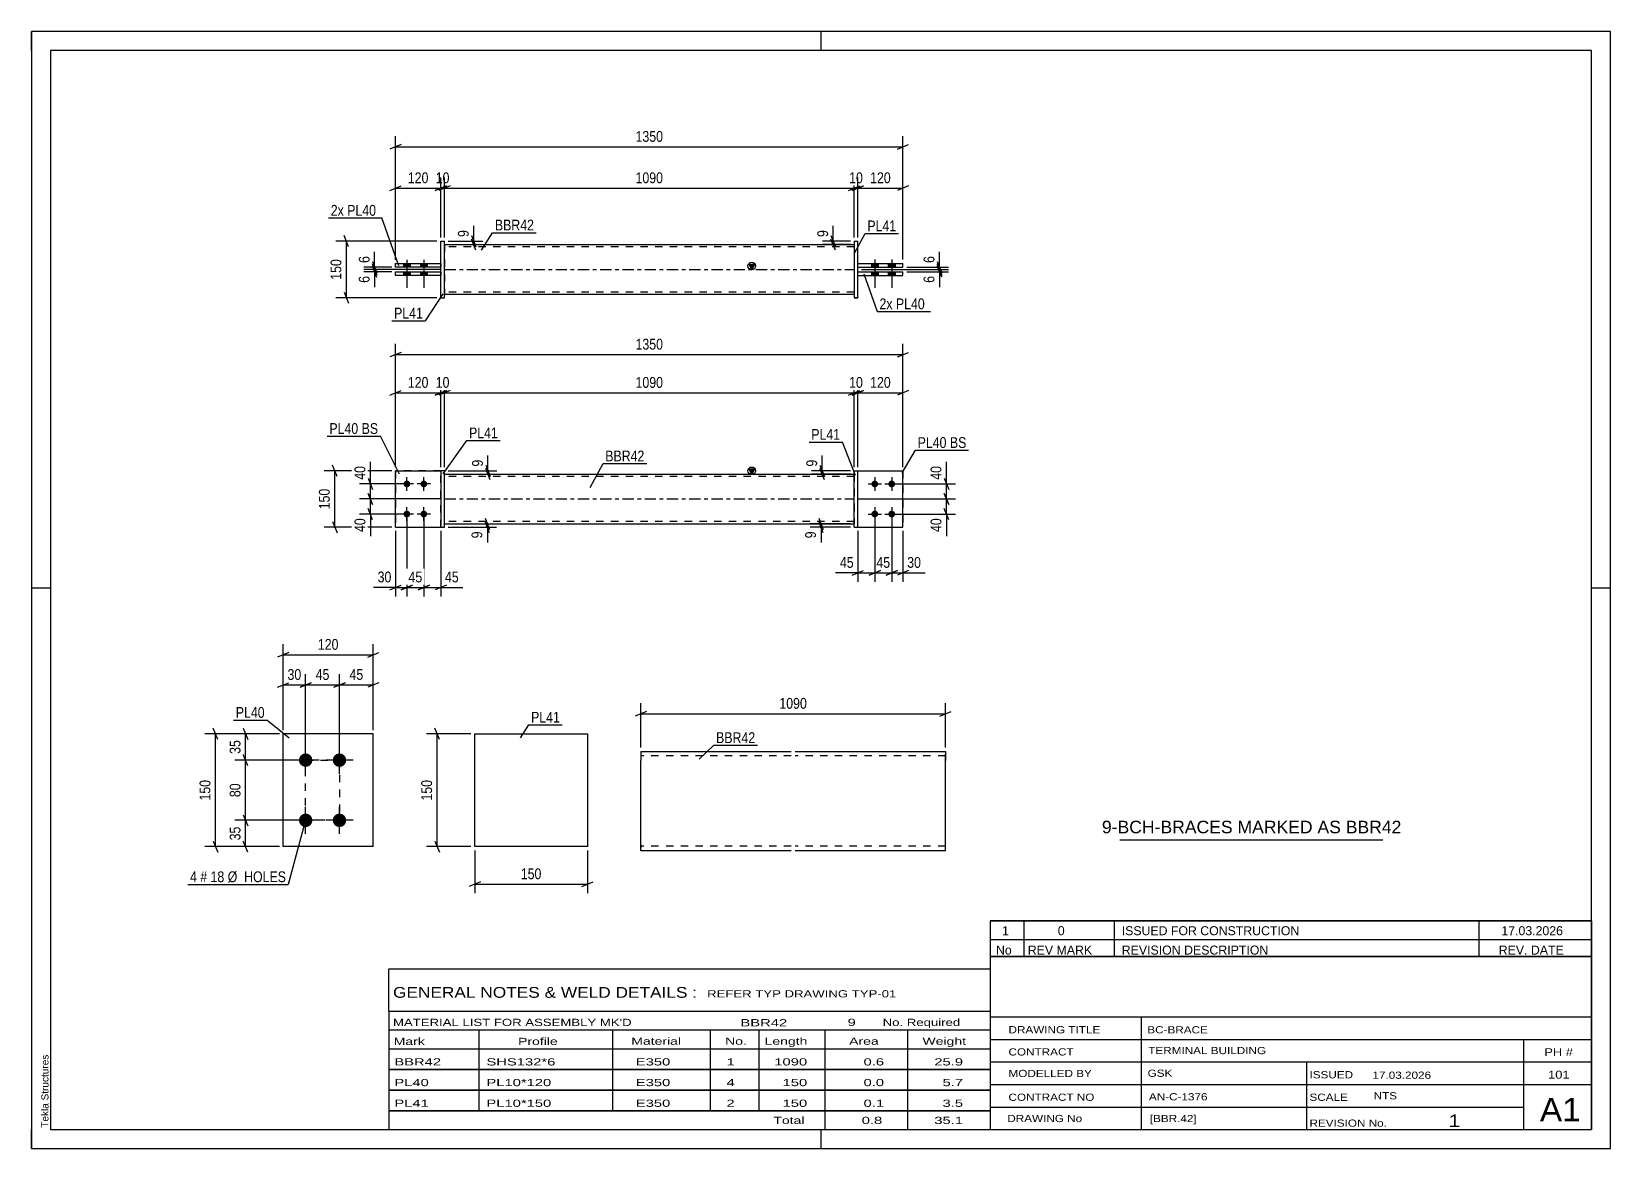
# Model space of a CAD drawing. Header units: millimetres. Extents: x 0 to 420, y 0 to 297.
import ezdxf

# ---------------------------------------------------------------- set-up
doc = ezdxf.new("R2010")
doc.units = ezdxf.units.MM
doc.linetypes.add('DXK_LINE_DOT2', pattern=[3.9198, 1.9599, -1.9599])
doc.linetypes.add('DXK_LINE_DOT3', pattern=[5.9187, 2.979, -0.9799, 0.9799, -0.9799])
doc.styles.add('Arial', font='ARIAL.TTF', dxfattribs={"height": 0.2})
doc.styles.add('Arial Narrow', font='ARIALN.TTF', dxfattribs={"height": 0.2})

# ---------------------------------------------------------------- blocks, each defined once
blk = doc.blocks.new('Unknown-581592588-1127')
at = {"color": 5, "linetype": 'Continuous'}
for p, q in [((420, 297), (0, 297)), ((0, 297), (0, 0)), ((0, 292), (0, 297)), ((210, 292), (210, 297)), ((420, 0), (420, 297)), ((415, 292), (5, 292)), ((5, 292), (5, 5)), ((415, 5), (415, 292)), ((5, 149), (0, 149)), ((420, 149), (415, 149)), ((0, 0), (0, 5)), ((5, 5), (415, 5)), ((210, 0), (210, 5)), ((0, 0), (420, 0))]:
    blk.add_line(p, q, dxfattribs=at)
at = {"color": 174, "linetype": 'Continuous', "style": 'Arial'}
blk.add_text('Tekla Structures', height=1.9102, rotation=90, dxfattribs=at).set_placement((4.5, 5.5))
blk = doc.blocks.new('Part-581592588-1392 - 1364')
at = {"color": 2, "linetype": 'Continuous'}
for p, q in [((218.81, 180.2), (219.81, 180.2)), ((218.81, 165.2), (218.81, 180.2)), ((219.81, 165.2), (219.81, 180.2)), ((218.81, 165.2), (219.81, 165.2)), ((218.81, 165.2), (219.81, 165.2))]:
    blk.add_line(p, q, dxfattribs=at)
at = {"color": 7, "linetype": 'DXK_LINE_DOT2'}
for p, q in [((218.81, 180.2), (219.81, 180.2)), ((218.81, 165.2), (218.81, 165.2)), ((219.81, 165.2), (219.81, 165.2)), ((219.81, 165.2), (219.81, 165.2))]:
    blk.add_line(p, q, dxfattribs=at)
blk = doc.blocks.new('Bolt-581592588-1403 - 1364')
at = {"linetype": 'Continuous'}
for points in [[(99.84, 175.8, -1), (99.84, 177.6, -1)], [(104.34, 175.8, -1), (104.34, 177.6, -1)], [(99.84, 167.8, -1), (99.84, 169.6, -1)], [(104.34, 167.8, -1), (104.34, 169.6, -1)]]:
    blk.add_hatch(color=1, dxfattribs=at).paths.add_polyline_path(points)
at = {"color": 1, "linetype": 'Continuous'}
for p, q in [((101.64, 176.7), (98.04, 176.7)), ((99.84, 174.9), (99.84, 178.5)), ((106.14, 176.7), (102.54, 176.7)), ((104.34, 174.9), (104.34, 178.5)), ((101.64, 168.7), (98.04, 168.7)), ((99.84, 166.9), (99.84, 170.5)), ((106.14, 168.7), (102.54, 168.7)), ((104.34, 166.9), (104.34, 170.5))]:
    blk.add_line(p, q, dxfattribs=at)
blk = doc.blocks.new('Bolt-581592588-1404 - 1364')
at = {"linetype": 'Continuous'}
for points in [[(224.31, 177.6), (224.5, 177.58), (224.68, 177.52), (224.84, 177.43), (224.98, 177.3), (225.09, 177.15), (225.16, 176.98), (225.2, 176.79), (225.2, 176.6), (225.16, 176.42), (225.09, 176.25), (224.98, 176.1), (224.84, 175.97), (224.68, 175.88), (224.5, 175.82), (224.31, 175.8), (224.12, 175.82), (223.94, 175.88), (223.78, 175.97), (223.64, 176.1), (223.53, 176.25), (223.45, 176.42), (223.41, 176.6), (223.41, 176.79), (223.45, 176.98), (223.53, 177.15), (223.64, 177.3), (223.78, 177.43), (223.94, 177.52), (224.12, 177.58)], [(228.81, 177.6), (229, 177.58), (229.18, 177.52), (229.34, 177.43), (229.48, 177.3), (229.59, 177.15), (229.66, 176.98), (229.7, 176.79), (229.7, 176.6), (229.66, 176.42), (229.59, 176.25), (229.48, 176.1), (229.34, 175.97), (229.18, 175.88), (229, 175.82), (228.81, 175.8), (228.62, 175.82), (228.44, 175.88), (228.28, 175.97), (228.14, 176.1), (228.03, 176.25), (227.95, 176.42), (227.91, 176.6), (227.91, 176.79), (227.95, 176.98), (228.03, 177.15), (228.14, 177.3), (228.28, 177.43), (228.44, 177.52), (228.62, 177.58)], [(224.31, 169.6), (224.5, 169.58), (224.68, 169.52), (224.84, 169.43), (224.98, 169.3), (225.09, 169.15), (225.16, 168.98), (225.2, 168.79), (225.2, 168.6), (225.16, 168.42), (225.09, 168.25), (224.98, 168.1), (224.84, 167.97), (224.68, 167.88), (224.5, 167.82), (224.31, 167.8), (224.12, 167.82), (223.94, 167.88), (223.78, 167.97), (223.64, 168.1), (223.53, 168.25), (223.45, 168.42), (223.41, 168.6), (223.41, 168.79), (223.45, 168.98), (223.53, 169.15), (223.64, 169.3), (223.78, 169.43), (223.94, 169.52), (224.12, 169.58)], [(228.81, 169.6), (229, 169.58), (229.18, 169.52), (229.34, 169.43), (229.48, 169.3), (229.59, 169.15), (229.66, 168.98), (229.7, 168.79), (229.7, 168.6), (229.66, 168.42), (229.59, 168.25), (229.48, 168.1), (229.34, 167.97), (229.18, 167.88), (229, 167.82), (228.81, 167.8), (228.62, 167.82), (228.44, 167.88), (228.28, 167.97), (228.14, 168.1), (228.03, 168.25), (227.95, 168.42), (227.91, 168.6), (227.91, 168.79), (227.95, 168.98), (228.03, 169.15), (228.14, 169.3), (228.28, 169.43), (228.44, 169.52), (228.62, 169.58)]]:
    blk.add_hatch(color=1, dxfattribs=at).paths.add_polyline_path(points)
at = {"color": 1, "linetype": 'Continuous'}
for p, q in [((222.51, 176.7), (226.11, 176.7)), ((224.31, 178.5), (224.31, 174.9)), ((227.01, 176.7), (230.61, 176.7)), ((228.81, 178.5), (228.81, 174.9)), ((222.51, 168.7), (226.11, 168.7)), ((224.31, 170.5), (224.31, 166.9)), ((227.01, 168.7), (230.61, 168.7)), ((228.81, 170.5), (228.81, 166.9))]:
    blk.add_line(p, q, dxfattribs=at)
blk = doc.blocks.new('Part-581592588-1409 - 1364')
at = {"color": 2, "linetype": 'Continuous'}
for p, q in [((109.84, 180.2), (108.84, 180.2)), ((108.84, 180.2), (108.84, 165.2)), ((109.84, 165.2), (109.84, 180.2)), ((108.84, 165.2), (109.84, 165.2))]:
    blk.add_line(p, q, dxfattribs=at)
blk = doc.blocks.new('Part-581592588-1424 - 1364')
at = {"color": 7, "linetype": 'DXK_LINE_DOT2'}
for p, q in [((108.84, 180.2), (96.84, 180.2)), ((96.84, 180.2), (96.84, 165.2)), ((108.84, 165.2), (108.84, 180.2)), ((96.84, 165.2), (108.84, 165.2))]:
    blk.add_line(p, q, dxfattribs=at)
blk = doc.blocks.new('Part-581592588-1429 - 1364')
at = {"color": 2, "linetype": 'Continuous'}
for p, q in [((96.84, 165.2), (96.84, 180.2)), ((96.84, 180.2), (108.84, 180.2)), ((96.84, 165.2), (108.84, 165.2))]:
    blk.add_line(p, q, dxfattribs=at)
at = {"color": 7, "linetype": 'DXK_LINE_DOT2'}
blk.add_line((108.84, 165.2), (108.84, 180.2), dxfattribs=at)
blk = doc.blocks.new('Part-581592588-1444 - 1364')
at = {"linetype": 'Continuous'}
blk.add_hatch(color=2, dxfattribs=at).paths.add_polyline_path([(191.57, 179.3), (190.77, 180.7), (192.37, 180.7)])
at = {"color": 2, "linetype": 'Continuous'}
for p, q in [((191.57, 179.3), (190.77, 180.7)), ((190.77, 180.7), (192.37, 180.7)), ((192.37, 180.7), (191.57, 179.3)), ((109.84, 179.3), (218.81, 179.3)), ((109.84, 166.1), (218.81, 166.1))]:
    blk.add_line(p, q, dxfattribs=at)
at = {"color": 7, "linetype": 'DXK_LINE_DOT2'}
for p, q in [((109.84, 166.1), (109.84, 179.3)), ((218.81, 178.7), (109.84, 178.7)), ((218.81, 179.3), (218.81, 166.1)), ((218.81, 166.7), (109.84, 166.7))]:
    blk.add_line(p, q, dxfattribs=at)
at = {"color": 7, "linetype": 'DXK_LINE_DOT3'}
blk.add_line((109.84, 172.7), (218.81, 172.7), dxfattribs=at)
at = {"color": 2, "linetype": 'Continuous'}
blk.add_circle((191.57, 180.2), 1, dxfattribs=at)
blk = doc.blocks.new('Part-581592588-1449 - 1364')
at = {"color": 2, "linetype": 'Continuous'}
for p, q in [((219.81, 180.2), (231.81, 180.2)), ((231.81, 180.2), (231.81, 180.2)), ((231.81, 165.2), (231.81, 180.2)), ((219.81, 165.2), (231.81, 165.2))]:
    blk.add_line(p, q, dxfattribs=at)
at = {"color": 7, "linetype": 'DXK_LINE_DOT2'}
for p, q in [((219.81, 180.2), (231.81, 180.2)), ((219.81, 165.2), (219.81, 180.2)), ((219.81, 165.2), (219.81, 165.2)), ((219.81, 165.2), (231.81, 165.2))]:
    blk.add_line(p, q, dxfattribs=at)
blk = doc.blocks.new('Part-581592588-1454 - 1364')
at = {"color": 7, "linetype": 'DXK_LINE_DOT2'}
for p, q in [((219.81, 180.2), (231.81, 180.2)), ((219.81, 165.2), (219.81, 180.2)), ((219.81, 180.2), (231.81, 180.2)), ((231.81, 180.2), (231.81, 180.2)), ((231.81, 180.2), (231.81, 165.2)), ((219.81, 165.2), (219.81, 165.2)), ((219.81, 165.2), (231.81, 165.2)), ((219.81, 165.2), (231.81, 165.2))]:
    blk.add_line(p, q, dxfattribs=at)
blk = doc.blocks.new('Part-581592588-1786 - 1771')
at = {"color": 2, "linetype": 'Continuous'}
for p, q in [((96.84, 234.34), (96.84, 235.34)), ((96.84, 235.34), (108.84, 235.34)), ((108.84, 235.34), (108.84, 234.34)), ((108.84, 234.34), (96.84, 234.34))]:
    blk.add_line(p, q, dxfattribs=at)
blk = doc.blocks.new('Part-581592588-1781 - 1771')
at = {"color": 2, "linetype": 'Continuous'}
for p, q in [((108.84, 226.24), (108.84, 241.24)), ((108.84, 241.24), (109.84, 241.24)), ((109.84, 226.24), (109.84, 241.24)), ((108.84, 226.24), (109.84, 226.24))]:
    blk.add_line(p, q, dxfattribs=at)
blk = doc.blocks.new('Part-581592588-1791 - 1771')
at = {"color": 2, "linetype": 'Continuous'}
for p, q in [((96.84, 233.14), (108.84, 233.14)), ((96.84, 232.14), (96.84, 233.14)), ((108.84, 232.14), (96.84, 232.14)), ((108.84, 233.14), (108.84, 232.14))]:
    blk.add_line(p, q, dxfattribs=at)
blk = doc.blocks.new('Bolt-581592588-1775 - 1771')
at = {"linetype": 'Continuous'}
for points in [[(98.94, 234.34), (100.74, 234.34), (100.74, 235.34), (98.94, 235.34)], [(98.94, 234.34), (100.74, 234.34), (100.74, 235.34), (98.94, 235.34)], [(103.44, 234.34), (105.24, 234.34), (105.24, 235.34), (103.44, 235.34)], [(103.44, 234.34), (105.24, 234.34), (105.24, 235.34), (103.44, 235.34)], [(98.94, 232.14), (100.74, 232.14), (100.74, 233.14), (98.94, 233.14)], [(98.94, 232.14), (100.74, 232.14), (100.74, 233.14), (98.94, 233.14)], [(103.44, 232.14), (105.24, 232.14), (105.24, 233.14), (103.44, 233.14)], [(103.44, 232.14), (105.24, 232.14), (105.24, 233.14), (103.44, 233.14)]]:
    blk.add_hatch(color=1, dxfattribs=at).paths.add_polyline_path(points)
at = {"color": 1, "linetype": 'Continuous'}
for p, q in [((98.94, 235.34), (98.94, 234.34)), ((98.94, 235.34), (98.94, 234.34)), ((99.84, 236.34), (99.84, 228.84)), ((99.84, 236.34), (99.84, 228.84)), ((100.74, 235.34), (100.74, 234.34)), ((100.74, 235.34), (100.74, 234.34)), ((103.44, 235.34), (103.44, 234.34)), ((103.44, 235.34), (103.44, 234.34)), ((104.34, 236.34), (104.34, 228.84)), ((104.34, 236.34), (104.34, 228.84)), ((105.24, 235.34), (105.24, 234.34)), ((105.24, 235.34), (105.24, 234.34)), ((98.94, 233.14), (98.94, 232.14)), ((98.94, 233.14), (98.94, 232.14)), ((100.74, 233.14), (100.74, 232.14)), ((100.74, 233.14), (100.74, 232.14)), ((103.44, 233.14), (103.44, 232.14)), ((103.44, 233.14), (103.44, 232.14)), ((105.24, 233.14), (105.24, 232.14)), ((105.24, 233.14), (105.24, 232.14))]:
    blk.add_line(p, q, dxfattribs=at)
blk = doc.blocks.new('Bolt-581592588-1776 - 1771')
at = {"linetype": 'Continuous'}
for points in [[(225.21, 235.35), (223.41, 235.35), (223.41, 234.35), (225.21, 234.35)], [(225.21, 235.34), (223.41, 235.34), (223.41, 234.34), (225.21, 234.34)], [(229.71, 235.35), (227.91, 235.35), (227.91, 234.35), (229.71, 234.35)], [(229.71, 235.34), (227.91, 235.34), (227.91, 234.34), (229.71, 234.34)], [(225.21, 233.15), (223.41, 233.15), (223.41, 232.15), (225.21, 232.15)], [(225.21, 233.14), (223.41, 233.14), (223.41, 232.14), (225.21, 232.14)], [(229.71, 233.15), (227.91, 233.15), (227.91, 232.15), (229.71, 232.15)], [(229.71, 233.14), (227.91, 233.14), (227.91, 232.14), (229.71, 232.14)]]:
    blk.add_hatch(color=1, dxfattribs=at).paths.add_polyline_path(points)
at = {"color": 1, "linetype": 'Continuous'}
for p, q in [((223.41, 235.35), (223.41, 234.35)), ((223.41, 235.34), (223.41, 234.34)), ((224.31, 236.35), (224.31, 228.85)), ((224.31, 236.34), (224.31, 228.84)), ((225.21, 235.35), (225.21, 234.35)), ((225.21, 235.34), (225.21, 234.34)), ((227.91, 235.35), (227.91, 234.35)), ((227.91, 235.34), (227.91, 234.34)), ((228.81, 236.35), (228.81, 228.85)), ((228.81, 236.34), (228.81, 228.84)), ((229.71, 235.35), (229.71, 234.35)), ((229.71, 235.34), (229.71, 234.34)), ((223.41, 233.15), (223.41, 232.15)), ((223.41, 233.14), (223.41, 232.14)), ((225.21, 233.15), (225.21, 232.15)), ((225.21, 233.14), (225.21, 232.14)), ((227.91, 233.15), (227.91, 232.15)), ((227.91, 233.14), (227.91, 232.14)), ((229.71, 233.15), (229.71, 232.15)), ((229.71, 233.14), (229.71, 232.14))]:
    blk.add_line(p, q, dxfattribs=at)
blk = doc.blocks.new('Part-581592588-1796 - 1771')
at = {"color": 2, "linetype": 'Continuous'}
for p, q in [((218.81, 241.25), (218.81, 226.25)), ((218.81, 241.25), (219.81, 241.25)), ((219.81, 226.25), (219.81, 241.25)), ((218.81, 226.25), (219.81, 226.25)), ((218.81, 226.24), (219.81, 226.24))]:
    blk.add_line(p, q, dxfattribs=at)
at = {"color": 7, "linetype": 'DXK_LINE_DOT2'}
for p, q in [((218.81, 241.24), (218.81, 241.25)), ((218.81, 241.24), (219.81, 241.24)), ((218.81, 226.25), (218.81, 226.24)), ((219.81, 226.24), (219.81, 226.25)), ((219.81, 226.25), (219.81, 226.24))]:
    blk.add_line(p, q, dxfattribs=at)
blk = doc.blocks.new('Part-581592588-1801 - 1771')
at = {"linetype": 'Continuous'}
blk.add_hatch(color=2, dxfattribs=at).paths.add_polyline_path([(191.57, 233.74), (190.77, 235.14), (192.37, 235.14)])
at = {"color": 2, "linetype": 'Continuous'}
for p, q in [((109.84, 240.34), (218.81, 240.34)), ((191.57, 233.74), (190.77, 235.14)), ((190.77, 235.14), (192.37, 235.14)), ((192.37, 235.14), (191.57, 233.74)), ((109.84, 227.14), (218.81, 227.14))]:
    blk.add_line(p, q, dxfattribs=at)
at = {"color": 7, "linetype": 'DXK_LINE_DOT2'}
for p, q in [((109.84, 240.34), (109.84, 227.14)), ((218.81, 239.74), (109.84, 239.74)), ((218.81, 240.34), (218.81, 227.14)), ((218.81, 227.74), (109.84, 227.74))]:
    blk.add_line(p, q, dxfattribs=at)
at = {"color": 7, "linetype": 'DXK_LINE_DOT3'}
blk.add_line((109.84, 233.74), (218.81, 233.74), dxfattribs=at)
at = {"color": 2, "linetype": 'Continuous'}
blk.add_circle((191.57, 234.64), 1, dxfattribs=at)
blk = doc.blocks.new('Part-581592588-1806 - 1771')
at = {"color": 2, "linetype": 'Continuous'}
for p, q in [((219.81, 233.15), (231.81, 233.15)), ((219.81, 232.15), (219.81, 233.15)), ((219.81, 232.15), (231.81, 232.15)), ((219.81, 232.14), (231.81, 232.14)), ((231.81, 232.15), (231.81, 233.15))]:
    blk.add_line(p, q, dxfattribs=at)
at = {"color": 7, "linetype": 'DXK_LINE_DOT2'}
for p, q in [((219.81, 233.14), (231.81, 233.14)), ((219.81, 232.14), (219.81, 232.15)), ((231.81, 232.15), (231.81, 232.14)), ((231.81, 232.14), (231.81, 232.15))]:
    blk.add_line(p, q, dxfattribs=at)
blk = doc.blocks.new('Part-581592588-1811 - 1771')
at = {"color": 2, "linetype": 'Continuous'}
for p, q in [((219.81, 235.35), (231.81, 235.35)), ((219.81, 234.35), (219.81, 235.35)), ((231.81, 234.35), (231.81, 235.35)), ((219.81, 234.35), (231.81, 234.35)), ((219.81, 234.34), (231.81, 234.34))]:
    blk.add_line(p, q, dxfattribs=at)
at = {"color": 7, "linetype": 'DXK_LINE_DOT2'}
for p, q in [((219.81, 235.34), (231.81, 235.34)), ((219.81, 234.34), (219.81, 234.35)), ((231.81, 234.35), (231.81, 234.34)), ((231.81, 234.34), (231.81, 234.35))]:
    blk.add_line(p, q, dxfattribs=at)
blk = doc.blocks.new('Part-581592588-2055 - 2048')
at = {"color": 2, "linetype": 'Continuous'}
for p, q in [((90.91, 110.25), (66.91, 110.25)), ((66.91, 80.25), (66.91, 110.25)), ((90.91, 80.25), (90.91, 110.25)), ((90.91, 80.25), (66.91, 80.25))]:
    blk.add_line(p, q, dxfattribs=at)
blk = doc.blocks.new('Bolt-581592588-2116 - 2048')
at = {"linetype": 'Continuous'}
for points in [[(72.91, 101.45, -1), (72.91, 105.05, -1)], [(81.91, 101.45, -1), (81.91, 105.05, -1)], [(72.91, 85.45, -1), (72.91, 89.05, -1)], [(81.91, 85.45, -1), (81.91, 89.05, -1)]]:
    blk.add_hatch(color=1, dxfattribs=at).paths.add_polyline_path(points)
at = {"color": 1, "linetype": 'Continuous'}
for p, q in [((72.91, 99.65), (72.91, 106.85)), ((81.91, 99.65), (81.91, 106.85)), ((76.51, 103.25), (69.31, 103.25)), ((85.51, 103.25), (78.31, 103.25)), ((72.91, 83.65), (72.91, 90.85)), ((81.91, 83.65), (81.91, 90.85)), ((76.51, 87.25), (69.31, 87.25)), ((85.51, 87.25), (78.31, 87.25))]:
    blk.add_line(p, q, dxfattribs=at)
blk = doc.blocks.new('Part-581592588-2263 - 2257')
at = {"color": 2, "linetype": 'Continuous'}
for p, q in [((117.88, 110.25), (147.88, 110.25)), ((117.88, 80.25), (117.88, 110.25)), ((147.88, 110.25), (147.88, 80.25)), ((147.88, 80.25), (117.88, 80.25))]:
    blk.add_line(p, q, dxfattribs=at)
blk = doc.blocks.new('Part-581592588-2286 - 2280')
at = {"color": 2, "linetype": 'Continuous'}
for p, q in [((162.09, 105.58), (162.09, 103.18)), ((162.09, 105.58), (202.09, 105.58)), ((203.09, 105.58), (243.09, 105.58)), ((243.09, 105.58), (243.09, 105.4)), ((243.09, 105.4), (243.09, 103.18)), ((162.09, 80.67), (162.09, 103.18)), ((243.09, 79.18), (243.09, 103.18)), ((162.09, 79.37), (162.09, 80.67)), ((162.09, 79.18), (162.09, 79.37)), ((202.09, 79.18), (162.09, 79.18)), ((243.09, 79.18), (203.09, 79.18))]:
    blk.add_line(p, q, dxfattribs=at)
at = {"color": 7, "linetype": 'DXK_LINE_DOT2'}
for p, q in [((202.09, 104.38), (162.09, 104.38)), ((243.09, 104.38), (203.09, 104.38)), ((243.09, 103.18), (243.09, 104.88)), ((162.09, 80.67), (162.09, 79.89)), ((162.09, 80.38), (162.09, 80.48)), ((202.09, 80.38), (162.09, 80.38)), ((243.09, 80.38), (203.09, 80.38)), ((243.09, 80.38), (243.09, 80.48))]:
    blk.add_line(p, q, dxfattribs=at)
blk = doc.blocks.new('Rectangle-581592588-2242 - 2048')
at = {"color": 1, "linetype": 'DXK_LINE_DOT2'}
blk.add_lwpolyline([(72.91, 103.25), (81.91, 103.25), (81.91, 87.25), (72.91, 87.25), (72.91, 103.25)], close=True, dxfattribs=at)
blk = doc.blocks.new('StraightDimension-581592588-1456 - 1364')
at = {"color": 7, "linetype": 'Continuous'}
for p, q in [((209.71, 181.7), (210.91, 178.7)), ((210.91, 177.8), (209.71, 180.8)), ((217.81, 180.2), (207.46, 180.2)), ((217.81, 179.3), (207.46, 179.3)), ((210.31, 179.3), (210.31, 180.2))]:
    blk.add_line(p, q, dxfattribs=at)
at = {"color": 0}
blk.add_wipeout([(209.56, 183.75), (205.36, 183.75), (205.36, 180.72), (209.56, 180.72)], dxfattribs=at)
at = {"color": 7, "linetype": 'Continuous'}
blk.add_line((210.31, 180.2), (210.31, 184.28), dxfattribs=at)
blk.add_line((210.31, 180.2), (210.31, 184.28), dxfattribs=at)
at = {"color": 3, "style": 'Arial Narrow'}
blk.add_text('9', height=2.86, rotation=90.0002, dxfattribs=at).set_placement((208.96, 181.32))
blk = doc.blocks.new('StraightDimension-581592588-1467 - 1364')
at = {"color": 7, "linetype": 'Continuous'}
for p, q in [((229.81, 176.7), (245.77, 176.7)), ((242.77, 178.2), (243.97, 175.2)), ((243.37, 172.7), (243.37, 176.7)), ((219.81, 172.7), (245.77, 172.7)), ((243.97, 171.2), (242.77, 174.2))]:
    blk.add_line(p, q, dxfattribs=at)
at = {"color": 0}
blk.add_wipeout([(242.62, 182.08), (238.42, 182.08), (238.42, 177.22), (242.62, 177.22)], dxfattribs=at)
at = {"color": 7, "linetype": 'Continuous'}
blk.add_line((243.37, 176.7), (243.37, 182.6), dxfattribs=at)
blk.add_line((243.37, 176.7), (243.37, 182.6), dxfattribs=at)
at = {"color": 3, "style": 'Arial Narrow'}
blk.add_text('40', height=2.863, rotation=90.0002, dxfattribs=at).set_placement((242.02, 177.82))
blk = doc.blocks.new('StraightDimension-581592588-1718 - 1364')
at = {"color": 7, "linetype": 'Continuous'}
for p, q in [((96.84, 181.2), (96.84, 203.77)), ((108.84, 181.2), (108.84, 203.77)), ((95.34, 200.32), (98.34, 201.52)), ((96.84, 200.92), (108.84, 200.92)), ((110.34, 201.52), (107.34, 200.32))]:
    blk.add_line(p, q, dxfattribs=at)
at = {"color": 0}
blk.add_wipeout([(106.18, 201.67), (106.18, 205.87), (99.5, 205.87), (99.5, 201.67)], dxfattribs=at)
at = {"color": 3, "style": 'Arial Narrow'}
blk.add_text('120', height=2.863, dxfattribs=at).set_placement((100.1, 202.27))
blk = doc.blocks.new('StraightDimension-581592588-1590 - 1364')
at = {"color": 7, "linetype": 'Continuous'}
for p, q in [((120.8, 181.7), (122, 178.7)), ((122, 177.8), (120.8, 180.8)), ((110.84, 180.2), (123.8, 180.2)), ((110.84, 179.3), (123.8, 179.3)), ((121.4, 179.3), (121.4, 180.2))]:
    blk.add_line(p, q, dxfattribs=at)
at = {"color": 0}
blk.add_wipeout([(120.65, 183.75), (116.45, 183.75), (116.45, 180.72), (120.65, 180.72)], dxfattribs=at)
at = {"color": 7, "linetype": 'Continuous'}
blk.add_line((121.4, 180.2), (121.4, 184.28), dxfattribs=at)
blk.add_line((121.4, 180.2), (121.4, 184.28), dxfattribs=at)
at = {"color": 3, "style": 'Arial Narrow'}
blk.add_text('9', height=2.86, rotation=90.0002, dxfattribs=at).set_placement((120.05, 181.32))
blk = doc.blocks.new('StraightDimension-581592588-1599 - 1364')
at = {"color": 7, "linetype": 'Continuous'}
for p, q in [((110.84, 166.1), (123.64, 166.1)), ((110.84, 165.2), (123.64, 165.2)), ((120.64, 167.6), (121.84, 164.6)), ((121.84, 163.7), (120.64, 166.7)), ((121.24, 165.2), (121.24, 166.1))]:
    blk.add_line(p, q, dxfattribs=at)
at = {"color": 0}
blk.add_wipeout([(120.49, 164.67), (116.29, 164.67), (116.29, 161.65), (120.49, 161.65)], dxfattribs=at)
at = {"color": 7, "linetype": 'Continuous'}
blk.add_line((121.24, 165.2), (121.24, 161.12), dxfattribs=at)
blk.add_line((121.24, 165.2), (121.24, 161.12), dxfattribs=at)
at = {"color": 3, "style": 'Arial Narrow'}
blk.add_text('9', height=2.86, rotation=90.0002, dxfattribs=at).set_placement((119.89, 162.25))
blk = doc.blocks.new('StraightDimension-581592588-1530 - 1364')
at = {"color": 7, "linetype": 'Continuous'}
for p, q in [((224.31, 167.7), (224.31, 150.65)), ((228.81, 167.7), (228.81, 150.65)), ((222.81, 152.45), (225.81, 153.65)), ((224.31, 153.05), (228.81, 153.05)), ((230.31, 153.65), (227.31, 152.45))]:
    blk.add_line(p, q, dxfattribs=at)
at = {"color": 0}
blk.add_wipeout([(228.99, 153.8), (228.99, 158), (224.13, 158), (224.13, 153.8)], dxfattribs=at)
at = {"color": 3, "style": 'Arial Narrow'}
blk.add_text('45', height=2.863, dxfattribs=at).set_placement((224.73, 154.4))
blk = doc.blocks.new('StraightDimension-581592588-1540 - 1364')
at = {"color": 7, "linetype": 'Continuous'}
for p, q in [((228.81, 167.7), (228.81, 150.65)), ((231.81, 164.2), (231.81, 150.65)), ((227.31, 152.45), (230.31, 153.65)), ((228.81, 153.05), (231.81, 153.05)), ((233.31, 153.65), (230.31, 152.45))]:
    blk.add_line(p, q, dxfattribs=at)
at = {"color": 0}
blk.add_wipeout([(237.19, 153.8), (237.19, 158), (232.33, 158), (232.33, 153.8)], dxfattribs=at)
at = {"color": 7, "linetype": 'Continuous'}
blk.add_line((231.81, 153.05), (237.72, 153.05), dxfattribs=at)
blk.add_line((231.81, 153.05), (237.72, 153.05), dxfattribs=at)
at = {"color": 3, "style": 'Arial Narrow'}
blk.add_text('30', height=2.863, dxfattribs=at).set_placement((232.93, 154.4))
blk = doc.blocks.new('StraightDimension-581592588-1653 - 1364')
at = {"color": 7, "linetype": 'Continuous'}
for p, q in [((219.81, 181.2), (219.81, 203.77)), ((231.81, 181.2), (231.81, 203.77)), ((218.31, 200.32), (221.31, 201.52)), ((219.81, 200.92), (231.81, 200.92)), ((233.31, 201.52), (230.31, 200.32))]:
    blk.add_line(p, q, dxfattribs=at)
at = {"color": 0}
blk.add_wipeout([(229.15, 201.67), (229.15, 205.87), (222.47, 205.87), (222.47, 201.67)], dxfattribs=at)
at = {"color": 3, "style": 'Arial Narrow'}
blk.add_text('120', height=2.863, dxfattribs=at).set_placement((223.07, 202.27))
blk = doc.blocks.new('StraightDimension-581592588-1692 - 1364')
at = {"color": 7, "linetype": 'Continuous'}
for p, q in [((109.84, 181.2), (109.84, 203.77)), ((218.81, 181.2), (218.81, 203.77)), ((111.34, 201.52), (108.34, 200.32)), ((109.84, 200.92), (218.81, 200.92)), ((217.31, 200.32), (220.31, 201.52))]:
    blk.add_line(p, q, dxfattribs=at)
at = {"color": 0}
blk.add_wipeout([(168.58, 201.67), (168.58, 205.87), (160.07, 205.87), (160.07, 201.67)], dxfattribs=at)
at = {"color": 3, "style": 'Arial Narrow'}
blk.add_text('1090', height=2.863, dxfattribs=at).set_placement((160.67, 202.27))
blk = doc.blocks.new('StraightDimension-581592588-1628 - 1364')
at = {"color": 7, "linetype": 'Continuous'}
for p, q in [((96.84, 164.2), (96.84, 146.78)), ((99.84, 167.7), (99.84, 146.78)), ((95.34, 148.58), (98.34, 149.78)), ((96.84, 149.18), (99.84, 149.18)), ((101.34, 149.78), (98.34, 148.58))]:
    blk.add_line(p, q, dxfattribs=at)
at = {"color": 0}
blk.add_wipeout([(96.31, 149.93), (96.31, 154.13), (91.46, 154.13), (91.46, 149.93)], dxfattribs=at)
at = {"color": 7, "linetype": 'Continuous'}
blk.add_line((96.84, 149.18), (90.93, 149.18), dxfattribs=at)
blk.add_line((96.84, 149.18), (90.93, 149.18), dxfattribs=at)
at = {"color": 3, "style": 'Arial Narrow'}
blk.add_text('30', height=2.863, dxfattribs=at).set_placement((92.06, 150.53))
blk = doc.blocks.new('StraightDimension-581592588-1486 - 1364')
at = {"color": 7, "linetype": 'Continuous'}
for p, q in [((219.81, 172.7), (245.77, 172.7)), ((242.77, 174.2), (243.97, 171.2)), ((243.37, 168.7), (243.37, 172.7)), ((229.81, 168.7), (245.77, 168.7)), ((243.97, 167.2), (242.77, 170.2))]:
    blk.add_line(p, q, dxfattribs=at)
at = {"color": 0}
blk.add_wipeout([(242.62, 168.17), (238.42, 168.17), (238.42, 163.32), (242.62, 163.32)], dxfattribs=at)
at = {"color": 7, "linetype": 'Continuous'}
blk.add_line((243.37, 168.7), (243.37, 162.79), dxfattribs=at)
blk.add_line((243.37, 168.7), (243.37, 162.79), dxfattribs=at)
at = {"color": 3, "style": 'Arial Narrow'}
blk.add_text('40', height=2.863, rotation=90.0002, dxfattribs=at).set_placement((242.02, 163.92))
blk = doc.blocks.new('StraightDimension-581592588-1500 - 1364')
at = {"color": 7, "linetype": 'Continuous'}
for p, q in [((81.26, 178.7), (80.06, 181.7)), ((95.84, 180.2), (77.81, 180.2)), ((80.66, 165.2), (80.66, 180.2)), ((95.84, 165.2), (77.81, 165.2)), ((80.06, 166.7), (81.26, 163.7))]:
    blk.add_line(p, q, dxfattribs=at)
at = {"color": 0}
blk.add_wipeout([(79.91, 176.04), (75.71, 176.04), (75.71, 169.36), (79.91, 169.36)], dxfattribs=at)
at = {"color": 3, "style": 'Arial Narrow'}
blk.add_text('150', height=2.863, rotation=90.0002, dxfattribs=at).set_placement((79.31, 169.96))
blk = doc.blocks.new('StraightDimension-581592588-1514 - 1364')
at = {"color": 7, "linetype": 'Continuous'}
for p, q in [((219.81, 164.2), (219.81, 150.65)), ((224.31, 167.7), (224.31, 150.65)), ((218.31, 152.45), (221.31, 153.65)), ((219.81, 153.05), (224.31, 153.05)), ((225.81, 153.65), (222.81, 152.45))]:
    blk.add_line(p, q, dxfattribs=at)
at = {"color": 0}
blk.add_wipeout([(219.28, 153.8), (219.28, 158), (214.43, 158), (214.43, 153.8)], dxfattribs=at)
at = {"color": 7, "linetype": 'Continuous'}
blk.add_line((219.81, 153.05), (213.9, 153.05), dxfattribs=at)
blk.add_line((219.81, 153.05), (213.9, 153.05), dxfattribs=at)
at = {"color": 3, "style": 'Arial Narrow'}
blk.add_text('45', height=2.863, dxfattribs=at).set_placement((215.03, 154.4))
blk = doc.blocks.new('StraightDimension-581592588-1554 - 1364')
at = {"color": 7, "linetype": 'Continuous'}
for p, q in [((217.81, 166.1), (207.16, 166.1)), ((217.81, 165.2), (207.16, 165.2)), ((209.41, 167.6), (210.61, 164.6)), ((210.61, 163.7), (209.41, 166.7)), ((210.01, 165.2), (210.01, 166.1))]:
    blk.add_line(p, q, dxfattribs=at)
at = {"color": 0}
blk.add_wipeout([(209.26, 164.67), (205.06, 164.67), (205.06, 161.65), (209.26, 161.65)], dxfattribs=at)
at = {"color": 7, "linetype": 'Continuous'}
blk.add_line((210.01, 165.2), (210.01, 161.12), dxfattribs=at)
blk.add_line((210.01, 165.2), (210.01, 161.12), dxfattribs=at)
at = {"color": 3, "style": 'Arial Narrow'}
blk.add_text('9', height=2.86, rotation=90.0002, dxfattribs=at).set_placement((208.66, 162.25))
blk = doc.blocks.new('StraightDimension-581592588-1563 - 1364')
at = {"color": 7, "linetype": 'Continuous'}
for p, q in [((98.84, 176.7), (87.27, 176.7)), ((89.52, 178.2), (90.72, 175.2)), ((90.12, 172.7), (90.12, 176.7)), ((108.84, 172.7), (87.27, 172.7)), ((90.72, 171.2), (89.52, 174.2))]:
    blk.add_line(p, q, dxfattribs=at)
at = {"color": 0}
blk.add_wipeout([(89.37, 182.08), (85.17, 182.08), (85.17, 177.22), (89.37, 177.22)], dxfattribs=at)
at = {"color": 7, "linetype": 'Continuous'}
blk.add_line((90.12, 176.7), (90.12, 182.6), dxfattribs=at)
blk.add_line((90.12, 176.7), (90.12, 182.6), dxfattribs=at)
at = {"color": 3, "style": 'Arial Narrow'}
blk.add_text('40', height=2.863, rotation=90.0002, dxfattribs=at).set_placement((88.77, 177.82))
blk = doc.blocks.new('StraightDimension-581592588-1576 - 1364')
at = {"color": 7, "linetype": 'Continuous'}
for p, q in [((108.84, 172.7), (87.27, 172.7)), ((89.52, 174.2), (90.72, 171.2)), ((90.12, 168.7), (90.12, 172.7)), ((98.84, 168.7), (87.27, 168.7)), ((90.72, 167.2), (89.52, 170.2))]:
    blk.add_line(p, q, dxfattribs=at)
at = {"color": 0}
blk.add_wipeout([(89.37, 168.17), (85.17, 168.17), (85.17, 163.32), (89.37, 163.32)], dxfattribs=at)
at = {"color": 7, "linetype": 'Continuous'}
blk.add_line((90.12, 168.7), (90.12, 162.79), dxfattribs=at)
blk.add_line((90.12, 168.7), (90.12, 162.79), dxfattribs=at)
at = {"color": 3, "style": 'Arial Narrow'}
blk.add_text('40', height=2.863, rotation=90.0002, dxfattribs=at).set_placement((88.77, 163.92))
blk = doc.blocks.new('StraightDimension-581592588-1608 - 1364')
at = {"color": 7, "linetype": 'Continuous'}
for p, q in [((104.34, 167.7), (104.34, 146.78)), ((108.84, 164.2), (108.84, 146.78)), ((102.84, 148.58), (105.84, 149.78)), ((104.34, 149.18), (108.84, 149.18)), ((110.34, 149.78), (107.34, 148.58))]:
    blk.add_line(p, q, dxfattribs=at)
at = {"color": 0}
blk.add_wipeout([(114.22, 149.93), (114.22, 154.13), (109.36, 154.13), (109.36, 149.93)], dxfattribs=at)
at = {"color": 7, "linetype": 'Continuous'}
blk.add_line((108.84, 149.18), (114.75, 149.18), dxfattribs=at)
blk.add_line((108.84, 149.18), (114.75, 149.18), dxfattribs=at)
at = {"color": 3, "style": 'Arial Narrow'}
blk.add_text('45', height=2.863, dxfattribs=at).set_placement((109.96, 150.53))
blk = doc.blocks.new('StraightDimension-581592588-1621 - 1364')
at = {"color": 7, "linetype": 'Continuous'}
for p, q in [((99.84, 167.7), (99.84, 146.78)), ((104.34, 167.7), (104.34, 146.78)), ((98.34, 148.58), (101.34, 149.78)), ((99.84, 149.18), (104.34, 149.18)), ((105.84, 149.78), (102.84, 148.58))]:
    blk.add_line(p, q, dxfattribs=at)
at = {"color": 0}
blk.add_wipeout([(104.52, 149.93), (104.52, 154.13), (99.66, 154.13), (99.66, 149.93)], dxfattribs=at)
at = {"color": 3, "style": 'Arial Narrow'}
blk.add_text('45', height=2.863, dxfattribs=at).set_placement((100.26, 150.53))
blk = doc.blocks.new('StraightDimension-581592588-1639 - 1364')
at = {"color": 7, "linetype": 'Continuous'}
for p, q in [((98.34, 211.69), (95.34, 210.49)), ((96.84, 181.2), (96.84, 213.94)), ((96.84, 211.09), (231.81, 211.09)), ((230.31, 210.49), (233.31, 211.69)), ((231.81, 181.2), (231.81, 213.94))]:
    blk.add_line(p, q, dxfattribs=at)
at = {"color": 0}
blk.add_wipeout([(168.58, 211.84), (168.58, 216.04), (160.07, 216.04), (160.07, 211.84)], dxfattribs=at)
at = {"color": 3, "style": 'Arial Narrow'}
blk.add_text('1350', height=2.863, dxfattribs=at).set_placement((160.67, 212.44))
blk = doc.blocks.new('StraightDimension-581592588-1675 - 1364')
at = {"color": 7, "linetype": 'Continuous'}
for p, q in [((218.81, 181.2), (218.81, 203.77)), ((219.81, 181.2), (219.81, 203.77)), ((217.31, 200.32), (220.31, 201.52)), ((221.31, 201.52), (218.31, 200.32)), ((218.81, 200.92), (219.81, 200.92))]:
    blk.add_line(p, q, dxfattribs=at)
at = {"color": 0}
blk.add_wipeout([(221.74, 201.67), (221.74, 205.87), (216.88, 205.87), (216.88, 201.67)], dxfattribs=at)
at = {"color": 3, "style": 'Arial Narrow'}
blk.add_text('10', height=2.863, dxfattribs=at).set_placement((217.48, 202.27))
blk = doc.blocks.new('StraightDimension-581592588-1701 - 1364')
at = {"color": 7, "linetype": 'Continuous'}
for p, q in [((108.84, 181.2), (108.84, 203.77)), ((109.84, 181.2), (109.84, 203.77)), ((107.34, 200.32), (110.34, 201.52)), ((111.34, 201.52), (108.34, 200.32)), ((108.84, 200.92), (109.84, 200.92))]:
    blk.add_line(p, q, dxfattribs=at)
at = {"color": 0}
blk.add_wipeout([(111.77, 201.67), (111.77, 205.87), (106.91, 205.87), (106.91, 201.67)], dxfattribs=at)
at = {"color": 3, "style": 'Arial Narrow'}
blk.add_text('10', height=2.863, dxfattribs=at).set_placement((107.51, 202.27))
blk = doc.blocks.new('StraightDimension-581592588-1824 - 1771')
at = {"color": 7, "linetype": 'Continuous'}
for p, q in [((108.84, 242.24), (108.84, 258.19)), ((109.84, 242.24), (109.84, 258.19)), ((107.34, 254.74), (110.34, 255.94)), ((111.34, 255.94), (108.34, 254.74)), ((108.84, 255.34), (109.84, 255.34))]:
    blk.add_line(p, q, dxfattribs=at)
at = {"color": 0}
blk.add_wipeout([(111.77, 256.09), (111.77, 260.29), (106.91, 260.29), (106.91, 256.09)], dxfattribs=at)
at = {"color": 3, "style": 'Arial Narrow'}
blk.add_text('10', height=2.863, dxfattribs=at).set_placement((107.51, 256.69))
blk = doc.blocks.new('StraightDimension-581592588-1834 - 1771')
at = {"color": 7, "linetype": 'Continuous'}
for p, q in [((96.84, 236.34), (96.84, 258.19)), ((108.84, 242.24), (108.84, 258.19)), ((95.34, 254.74), (98.34, 255.94)), ((96.84, 255.34), (108.84, 255.34)), ((110.34, 255.94), (107.34, 254.74))]:
    blk.add_line(p, q, dxfattribs=at)
at = {"color": 0}
blk.add_wipeout([(106.18, 256.09), (106.18, 260.29), (99.5, 260.29), (99.5, 256.09)], dxfattribs=at)
at = {"color": 3, "style": 'Arial Narrow'}
blk.add_text('120', height=2.863, dxfattribs=at).set_placement((100.1, 256.69))
blk = doc.blocks.new('StraightDimension-581592588-1939 - 1771')
at = {"color": 7, "linetype": 'Continuous'}
for p, q in [((240.91, 235.85), (242.11, 232.85)), ((242.11, 232.24), (240.91, 235.24)), ((220.81, 233.74), (243.91, 233.74)), ((232.81, 234.35), (243.91, 234.35)), ((241.51, 233.74), (241.51, 234.35))]:
    blk.add_line(p, q, dxfattribs=at)
at = {"color": 0}
blk.add_wipeout([(240.76, 237.9), (236.56, 237.9), (236.56, 234.87), (240.76, 234.87)], dxfattribs=at)
at = {"color": 7, "linetype": 'Continuous'}
blk.add_line((241.51, 234.35), (241.51, 238.42), dxfattribs=at)
blk.add_line((241.51, 234.35), (241.51, 238.42), dxfattribs=at)
at = {"color": 3, "style": 'Arial Narrow'}
blk.add_text('6', height=2.86, rotation=90.0002, dxfattribs=at).set_placement((240.16, 235.47))
blk = doc.blocks.new('StraightDimension-581592588-1875 - 1771')
at = {"color": 7, "linetype": 'Continuous'}
for p, q in [((107.84, 241.24), (80.9, 241.24)), ((84.35, 239.74), (83.15, 242.74)), ((83.75, 226.24), (83.75, 241.24)), ((83.15, 227.74), (84.35, 224.74)), ((107.84, 226.24), (80.9, 226.24))]:
    blk.add_line(p, q, dxfattribs=at)
at = {"color": 0}
blk.add_wipeout([(83, 237.09), (78.8, 237.09), (78.8, 230.4), (83, 230.4)], dxfattribs=at)
at = {"color": 3, "style": 'Arial Narrow'}
blk.add_text('150', height=2.863, rotation=90.0002, dxfattribs=at).set_placement((82.4, 231))
blk = doc.blocks.new('StraightDimension-581592588-1813 - 1771')
at = {"color": 7, "linetype": 'Continuous'}
for p, q in [((96.84, 236.34), (96.84, 269.19)), ((231.81, 236.35), (231.81, 269.19)), ((98.34, 266.94), (95.34, 265.74)), ((96.84, 266.34), (231.81, 266.34)), ((230.31, 265.74), (233.31, 266.94))]:
    blk.add_line(p, q, dxfattribs=at)
at = {"color": 0}
blk.add_wipeout([(168.58, 267.09), (168.58, 271.29), (160.07, 271.29), (160.07, 267.09)], dxfattribs=at)
at = {"color": 3, "style": 'Arial Narrow'}
blk.add_text('1350', height=2.863, dxfattribs=at).set_placement((160.67, 267.69))
blk = doc.blocks.new('StraightDimension-581592588-1844 - 1771')
at = {"color": 7, "linetype": 'Continuous'}
for p, q in [((109.84, 242.24), (109.84, 258.19)), ((218.81, 242.24), (218.81, 258.19)), ((111.34, 255.94), (108.34, 254.74)), ((109.84, 255.34), (218.81, 255.34)), ((217.31, 254.74), (220.31, 255.94))]:
    blk.add_line(p, q, dxfattribs=at)
at = {"color": 0}
blk.add_wipeout([(168.58, 256.09), (168.58, 260.29), (160.07, 260.29), (160.07, 256.09)], dxfattribs=at)
at = {"color": 3, "style": 'Arial Narrow'}
blk.add_text('1090', height=2.863, dxfattribs=at).set_placement((160.67, 256.69))
blk = doc.blocks.new('StraightDimension-581592588-1854 - 1771')
at = {"color": 7, "linetype": 'Continuous'}
for p, q in [((218.81, 242.24), (218.81, 258.19)), ((219.81, 242.24), (219.81, 258.19)), ((217.31, 254.74), (220.31, 255.94)), ((221.31, 255.94), (218.31, 254.74)), ((218.81, 255.34), (219.81, 255.34))]:
    blk.add_line(p, q, dxfattribs=at)
at = {"color": 0}
blk.add_wipeout([(221.74, 256.09), (221.74, 260.29), (216.88, 260.29), (216.88, 256.09)], dxfattribs=at)
at = {"color": 3, "style": 'Arial Narrow'}
blk.add_text('10', height=2.863, dxfattribs=at).set_placement((217.48, 256.69))
blk = doc.blocks.new('StraightDimension-581592588-1864 - 1771')
at = {"color": 7, "linetype": 'Continuous'}
for p, q in [((219.81, 242.24), (219.81, 258.19)), ((231.81, 236.35), (231.81, 258.19)), ((218.31, 254.74), (221.31, 255.94)), ((219.81, 255.34), (231.81, 255.34)), ((233.31, 255.94), (230.31, 254.74))]:
    blk.add_line(p, q, dxfattribs=at)
at = {"color": 0}
blk.add_wipeout([(229.15, 256.09), (229.15, 260.29), (222.47, 260.29), (222.47, 256.09)], dxfattribs=at)
at = {"color": 3, "style": 'Arial Narrow'}
blk.add_text('120', height=2.863, dxfattribs=at).set_placement((223.07, 256.69))
blk = doc.blocks.new('StraightDimension-581592588-1886 - 1771')
at = {"color": 7, "linetype": 'Continuous'}
for p, q in [((110.84, 241.24), (120.02, 241.24)), ((110.84, 240.34), (120.02, 240.34)), ((117.02, 242.74), (118.22, 239.74)), ((118.22, 238.84), (117.02, 241.84)), ((117.62, 240.34), (117.62, 241.24))]:
    blk.add_line(p, q, dxfattribs=at)
at = {"color": 0}
blk.add_wipeout([(116.87, 244.8), (112.67, 244.8), (112.67, 241.77), (116.87, 241.77)], dxfattribs=at)
at = {"color": 7, "linetype": 'Continuous'}
blk.add_line((117.62, 241.24), (117.62, 245.32), dxfattribs=at)
blk.add_line((117.62, 241.24), (117.62, 245.32), dxfattribs=at)
at = {"color": 3, "style": 'Arial Narrow'}
blk.add_text('9', height=2.86, rotation=90.0002, dxfattribs=at).set_placement((116.27, 242.37))
blk = doc.blocks.new('StraightDimension-581592588-1897 - 1771')
at = {"color": 7, "linetype": 'Continuous'}
for p, q in [((90.65, 235.84), (91.85, 232.84)), ((91.85, 232.24), (90.65, 235.24)), ((95.84, 234.34), (88.4, 234.34)), ((108.84, 233.74), (88.4, 233.74)), ((91.25, 233.74), (91.25, 234.34))]:
    blk.add_line(p, q, dxfattribs=at)
at = {"color": 0}
blk.add_wipeout([(90.5, 237.9), (86.3, 237.9), (86.3, 234.87), (90.5, 234.87)], dxfattribs=at)
at = {"color": 7, "linetype": 'Continuous'}
blk.add_line((91.25, 234.34), (91.25, 238.42), dxfattribs=at)
blk.add_line((91.25, 234.34), (91.25, 238.42), dxfattribs=at)
at = {"color": 3, "style": 'Arial Narrow'}
blk.add_text('6', height=2.86, rotation=90.0002, dxfattribs=at).set_placement((89.9, 235.47))
blk = doc.blocks.new('StraightDimension-581592588-1913 - 1771')
at = {"color": 7, "linetype": 'Continuous'}
for p, q in [((90.65, 235.24), (91.85, 232.24)), ((108.84, 233.74), (88.4, 233.74)), ((95.84, 233.14), (88.4, 233.14)), ((91.85, 231.64), (90.65, 234.64)), ((91.25, 233.14), (91.25, 233.74))]:
    blk.add_line(p, q, dxfattribs=at)
at = {"color": 0}
blk.add_wipeout([(90.5, 232.62), (86.3, 232.62), (86.3, 229.59), (90.5, 229.59)], dxfattribs=at)
at = {"color": 7, "linetype": 'Continuous'}
blk.add_line((91.25, 233.14), (91.25, 229.07), dxfattribs=at)
blk.add_line((91.25, 233.14), (91.25, 229.07), dxfattribs=at)
at = {"color": 3, "style": 'Arial Narrow'}
blk.add_text('6', height=2.86, rotation=90.0002, dxfattribs=at).set_placement((89.9, 230.19))
blk = doc.blocks.new('StraightDimension-581592588-1930 - 1771')
at = {"color": 7, "linetype": 'Continuous'}
for p, q in [((240.91, 235.24), (242.11, 232.24)), ((220.81, 233.74), (243.91, 233.74)), ((232.81, 233.15), (243.91, 233.15)), ((242.11, 231.65), (240.91, 234.65)), ((241.51, 233.15), (241.51, 233.74))]:
    blk.add_line(p, q, dxfattribs=at)
at = {"color": 0}
blk.add_wipeout([(240.76, 232.62), (236.56, 232.62), (236.56, 229.59), (240.76, 229.59)], dxfattribs=at)
at = {"color": 7, "linetype": 'Continuous'}
blk.add_line((241.51, 233.15), (241.51, 229.07), dxfattribs=at)
blk.add_line((241.51, 233.15), (241.51, 229.07), dxfattribs=at)
at = {"color": 3, "style": 'Arial Narrow'}
blk.add_text('6', height=2.86, rotation=90.0002, dxfattribs=at).set_placement((240.16, 230.19))
blk = doc.blocks.new('StraightDimension-581592588-1949 - 1771')
at = {"color": 7, "linetype": 'Continuous'}
for p, q in [((217.81, 241.24), (210.38, 241.24)), ((217.81, 240.34), (210.38, 240.34)), ((212.63, 242.74), (213.83, 239.74)), ((213.83, 238.84), (212.63, 241.84)), ((213.23, 240.34), (213.23, 241.24))]:
    blk.add_line(p, q, dxfattribs=at)
at = {"color": 0}
blk.add_wipeout([(212.48, 244.8), (208.28, 244.8), (208.28, 241.77), (212.48, 241.77)], dxfattribs=at)
at = {"color": 7, "linetype": 'Continuous'}
blk.add_line((213.23, 241.24), (213.23, 245.32), dxfattribs=at)
blk.add_line((213.23, 241.24), (213.23, 245.32), dxfattribs=at)
at = {"color": 3, "style": 'Arial Narrow'}
blk.add_text('9', height=2.86, rotation=90.0002, dxfattribs=at).set_placement((211.88, 242.37))
blk = doc.blocks.new('StraightDimension-581592588-2149 - 2048')
at = {"color": 7, "linetype": 'Continuous'}
for p, q in [((56.31, 88.75), (57.51, 85.75)), ((71.91, 87.25), (54.06, 87.25)), ((56.91, 80.25), (56.91, 87.25)), ((65.91, 80.25), (54.06, 80.25)), ((57.51, 78.75), (56.31, 81.75))]:
    blk.add_line(p, q, dxfattribs=at)
at = {"color": 0}
blk.add_wipeout([(56.16, 86.18), (51.96, 86.18), (51.96, 81.32), (56.16, 81.32)], dxfattribs=at)
at = {"color": 3, "style": 'Arial Narrow'}
blk.add_text('35', height=2.863, rotation=90.0002, dxfattribs=at).set_placement((55.56, 81.92))
blk = doc.blocks.new('StraightDimension-581592588-2183 - 2048')
at = {"color": 7, "linetype": 'Continuous'}
for p, q in [((81.91, 104.25), (81.91, 126.1)), ((90.91, 111.25), (90.91, 126.1)), ((80.41, 122.65), (83.41, 123.85)), ((81.91, 123.25), (90.91, 123.25)), ((92.41, 123.85), (89.41, 122.65))]:
    blk.add_line(p, q, dxfattribs=at)
at = {"color": 0}
blk.add_wipeout([(88.83, 124), (88.83, 128.2), (83.98, 128.2), (83.98, 124)], dxfattribs=at)
at = {"color": 3, "style": 'Arial Narrow'}
blk.add_text('45', height=2.863, dxfattribs=at).set_placement((84.58, 124.6))
blk = doc.blocks.new('StraightDimension-581592588-2136 - 2048')
at = {"color": 7, "linetype": 'Continuous'}
for p, q in [((71.91, 103.25), (54.06, 103.25)), ((57.51, 101.75), (56.31, 104.75)), ((56.91, 87.25), (56.91, 103.25)), ((56.31, 88.75), (57.51, 85.75)), ((71.91, 87.25), (54.06, 87.25))]:
    blk.add_line(p, q, dxfattribs=at)
at = {"color": 0}
blk.add_wipeout([(56.16, 97.68), (51.96, 97.68), (51.96, 92.82), (56.16, 92.82)], dxfattribs=at)
at = {"color": 3, "style": 'Arial Narrow'}
blk.add_text('80', height=2.863, rotation=90.0002, dxfattribs=at).set_placement((55.56, 93.42))
blk = doc.blocks.new('StraightDimension-581592588-2120 - 2048')
at = {"color": 7, "linetype": 'Continuous'}
for p, q in [((65.91, 110.25), (54.06, 110.25)), ((56.31, 111.75), (57.51, 108.75)), ((56.91, 103.25), (56.91, 110.25)), ((71.91, 103.25), (54.06, 103.25)), ((57.51, 101.75), (56.31, 104.75))]:
    blk.add_line(p, q, dxfattribs=at)
at = {"color": 0}
blk.add_wipeout([(56.16, 109.18), (51.96, 109.18), (51.96, 104.32), (56.16, 104.32)], dxfattribs=at)
at = {"color": 3, "style": 'Arial Narrow'}
blk.add_text('35', height=2.863, rotation=90.0002, dxfattribs=at).set_placement((55.56, 104.92))
blk = doc.blocks.new('StraightDimension-581592588-2166 - 2048')
at = {"color": 7, "linetype": 'Continuous'}
for p, q in [((65.91, 110.25), (46.06, 110.25)), ((49.51, 108.75), (48.31, 111.75)), ((48.91, 80.25), (48.91, 110.25)), ((65.91, 80.25), (46.06, 80.25)), ((48.31, 81.75), (49.51, 78.75))]:
    blk.add_line(p, q, dxfattribs=at)
at = {"color": 0}
blk.add_wipeout([(48.16, 98.59), (43.96, 98.59), (43.96, 91.91), (48.16, 91.91)], dxfattribs=at)
at = {"color": 3, "style": 'Arial Narrow'}
blk.add_text('150', height=2.863, rotation=90.0002, dxfattribs=at).set_placement((47.56, 92.51))
blk = doc.blocks.new('StraightDimension-581592588-2199 - 2048')
at = {"color": 7, "linetype": 'Continuous'}
for p, q in [((72.91, 104.25), (72.91, 126.1)), ((81.91, 104.25), (81.91, 126.1)), ((71.41, 122.65), (74.41, 123.85)), ((72.91, 123.25), (81.91, 123.25)), ((83.41, 123.85), (80.41, 122.65))]:
    blk.add_line(p, q, dxfattribs=at)
at = {"color": 0}
blk.add_wipeout([(79.83, 124), (79.83, 128.2), (74.98, 128.2), (74.98, 124)], dxfattribs=at)
at = {"color": 3, "style": 'Arial Narrow'}
blk.add_text('45', height=2.863, dxfattribs=at).set_placement((75.58, 124.6))
blk = doc.blocks.new('StraightDimension-581592588-2209 - 2048')
at = {"color": 7, "linetype": 'Continuous'}
for p, q in [((66.91, 111.25), (66.91, 126.1)), ((72.91, 104.25), (72.91, 126.1)), ((65.41, 122.65), (68.41, 123.85)), ((66.91, 123.25), (72.91, 123.25)), ((74.41, 123.85), (71.41, 122.65))]:
    blk.add_line(p, q, dxfattribs=at)
at = {"color": 0}
blk.add_wipeout([(72.33, 124), (72.33, 128.2), (67.48, 128.2), (67.48, 124)], dxfattribs=at)
at = {"color": 3, "style": 'Arial Narrow'}
blk.add_text('30', height=2.863, dxfattribs=at).set_placement((68.08, 124.6))
blk = doc.blocks.new('StraightDimension-581592588-2223 - 2048')
at = {"color": 7, "linetype": 'Continuous'}
for p, q in [((68.41, 131.85), (65.41, 130.65)), ((66.91, 111.25), (66.91, 134.1)), ((66.91, 131.25), (90.91, 131.25)), ((89.41, 130.65), (92.41, 131.85)), ((90.91, 111.25), (90.91, 134.1))]:
    blk.add_line(p, q, dxfattribs=at)
at = {"color": 0}
blk.add_wipeout([(82.25, 132), (82.25, 136.2), (75.56, 136.2), (75.56, 132)], dxfattribs=at)
at = {"color": 3, "style": 'Arial Narrow'}
blk.add_text('120', height=2.863, dxfattribs=at).set_placement((76.16, 132.6))
blk = doc.blocks.new('StraightDimension-581592588-2265 - 2257')
at = {"color": 7, "linetype": 'Continuous'}
for p, q in [((117.88, 79.25), (117.88, 67.85)), ((147.88, 79.25), (147.88, 67.85)), ((119.38, 70.85), (116.38, 69.65)), ((117.88, 70.25), (147.88, 70.25)), ((146.38, 69.65), (149.38, 70.85))]:
    blk.add_line(p, q, dxfattribs=at)
at = {"color": 0}
blk.add_wipeout([(136.22, 71), (136.22, 75.2), (129.54, 75.2), (129.54, 71)], dxfattribs=at)
at = {"color": 3, "style": 'Arial Narrow'}
blk.add_text('150', height=2.863, dxfattribs=at).set_placement((130.14, 71.6))
blk = doc.blocks.new('StraightDimension-581592588-2270 - 2257')
at = {"color": 7, "linetype": 'Continuous'}
for p, q in [((116.88, 110.25), (105.03, 110.25)), ((108.48, 108.75), (107.28, 111.75)), ((107.88, 80.25), (107.88, 110.25)), ((116.88, 80.25), (105.03, 80.25)), ((107.28, 81.75), (108.48, 78.75))]:
    blk.add_line(p, q, dxfattribs=at)
at = {"color": 0}
blk.add_wipeout([(107.13, 98.59), (102.93, 98.59), (102.93, 91.91), (107.13, 91.91)], dxfattribs=at)
at = {"color": 3, "style": 'Arial Narrow'}
blk.add_text('150', height=2.863, rotation=90.0002, dxfattribs=at).set_placement((106.53, 92.51))
blk = doc.blocks.new('StraightDimension-581592588-2291 - 2280')
at = {"color": 7, "linetype": 'Continuous'}
for p, q in [((162.09, 106.58), (162.09, 118.43)), ((243.09, 106.58), (243.09, 118.43)), ((163.59, 116.18), (160.59, 114.98)), ((162.09, 115.58), (243.09, 115.58)), ((241.59, 114.98), (244.59, 116.18))]:
    blk.add_line(p, q, dxfattribs=at)
at = {"color": 0}
blk.add_wipeout([(206.84, 116.33), (206.84, 120.53), (198.33, 120.53), (198.33, 116.33)], dxfattribs=at)
at = {"color": 3, "style": 'Arial Narrow'}
blk.add_text('1090', height=2.863, dxfattribs=at).set_placement((198.93, 116.93))
blk = doc.blocks.new('Unknown-581592588-2904')
at = {"color": 7, "linetype": 'Continuous'}
for p, q in [((255, 51.05), (255, 5)), ((255, 51.05), (415, 51.05)), ((415, 51), (415, 5)), ((255, 35), (415, 35)), ((295.14, 35), (295.14, 5)), ((255, 29), (415, 29)), ((397, 5.05), (397, 29.05)), ((255, 23), (415, 23)), ((339.14, 23), (339.14, 5)), ((255, 17), (415, 17)), ((255, 11), (397, 11)), ((255, 5), (415, 5))]:
    blk.add_line(p, q, dxfattribs=at)
at = {"color": 7, "style": 'Arial Narrow'}
for s, height, width, p in [('DRAWING TITLE', 1.9089, 1.425378, (259.88, 30.61)), ('BC-BRACE', 1.909, 1.425378, (296.81, 30.59)), ('CONTRACT', 1.909, 1.425378, (259.88, 24.71)), ('TERMINAL BUILDING', 1.9089, 1.425378, (297.06, 25.07)), ('MODELLED BY', 1.9089, 1.425378, (259.88, 18.98)), ('GSK', 1.909, 1.425378, (296.88, 19.04)), ('ISSUED', 1.909, 1.425378, (339.94, 18.64)), ('17.03.2026', 1.909, 1.425378, (356.69, 18.52)), ('CONTRACT NO', 1.9089, 1.425378, (259.88, 12.66)), ('AN-C-1376', 1.909, 1.425378, (297.23, 12.78)), ('SCALE', 1.909, 1.425378, (339.94, 12.65)), ('A1', 6.204, 1.25, (401.24, 7.2)), ('DRAWING No', 1.909, 1.425378, (259.56, 7)), ('[BBR.42]', 1.909, 1.425378, (297.46, 6.99)), ('1', 3.34, 1.5, (376.91, 5.68)), ('REVISION No.', 1.9089, 1.425378, (339.94, 5.77))]:
    blk.add_text(s, height=height, dxfattribs=dict(at, width=width)).set_placement(p)
at = {"color": 7, "linetype": 'Continuous', "style": 'Arial Narrow'}
for s, height, width, p in [('PH #', 2.1, 1.42538, (402.4, 24.55)), ('101', 2.1, 1.42538, (403.41, 18.55)), ('NTS', 1.909, 1.425378, (357, 13.05))]:
    blk.add_text(s, height=height, dxfattribs=dict(at, width=width)).set_placement(p)
blk = doc.blocks.new('Unknown-581592588-2905')
at = {"color": 7, "linetype": 'Continuous'}
for p, q in [((255, 60.55), (415, 60.55)), ((415, 60.55), (255, 60.55)), ((255, 60.55), (255, 55.55)), ((264, 60.55), (264, 55.55)), ((288, 60.55), (288, 55.55)), ((385, 60.55), (385, 55.55)), ((415, 60.55), (415, 55.55)), ((255, 55.55), (415, 55.55)), ((255, 55.55), (255, 51.05)), ((255, 55.55), (415, 55.55)), ((264, 55.55), (264, 51.05)), ((288, 55.55), (288, 51.05)), ((385, 55.55), (385, 51.05)), ((415, 55.55), (415, 51.05)), ((415, 51.05), (255, 51.05))]:
    blk.add_line(p, q, dxfattribs=at)
at = {"color": 7, "linetype": 'Continuous', "style": 'Arial Narrow'}
for s, height, width, p in [('1', 2.39, 1.196471, (258.16, 56.7)), ('0', 2.39, 1.196471, (273, 56.7)), ('ISSUED FOR CONSTRUCTION', 2.3861, 1.196471, (290, 56.7)), ('17.03.2026', 2.386, 1.196471, (391, 56.7)), ('No', 2.386, 1.2, (256.54, 51.55)), ('REV MARK', 2.386, 1.2, (265, 51.55)), ('REVISION DESCRIPTION', 2.3861, 1.2, (290, 51.55)), ('REV. DATE', 2.386, 1.2, (390.28, 51.55))]:
    blk.add_text(s, height=height, dxfattribs=dict(at, width=width)).set_placement(p)
blk = doc.blocks.new('Unknown-581592588-2906')
at = {"color": 7, "linetype": 'Continuous'}
for p, q in [((95, 47.75), (255, 47.75)), ((95, 36.5), (95, 47.75)), ((255, 47.75), (255, 36.5)), ((95, 36.5), (255, 36.5)), ((95, 36.5), (95, 31.5)), ((255, 36.5), (255, 31.5)), ((95, 31.5), (255, 31.5)), ((95, 31.5), (95, 26.5)), ((119, 31.5), (119, 26.5)), ((154.5, 31.5), (154.5, 26.5)), ((180.5, 31.5), (180.5, 26.5)), ((193.5, 31.5), (193.5, 26.5)), ((211, 31.5), (211, 26.5)), ((233, 31.5), (233, 26.5)), ((255, 31.5), (255, 26.5)), ((95, 26.5), (255, 26.5)), ((95, 26.45), (95, 21.05)), ((95, 26.45), (255, 26.45)), ((119, 26.5), (119, 21)), ((154.5, 26.5), (154.5, 21)), ((180.5, 26.5), (180.5, 21)), ((193.5, 26.5), (193.5, 21)), ((211, 26.5), (211, 21)), ((233, 26.5), (233, 21)), ((255, 26.45), (255, 21.05)), ((95, 21.05), (255, 21.05)), ((119, 21), (119, 15.5)), ((154.5, 21), (154.5, 15.5)), ((180.5, 21), (180.5, 15.5)), ((193.5, 21), (193.5, 15.5)), ((211, 21), (211, 15.5)), ((233, 21), (233, 15.5)), ((95, 20.95), (95, 15.55)), ((95, 20.95), (255, 20.95)), ((255, 20.95), (255, 15.55)), ((95, 15.55), (255, 15.55)), ((95, 15.45), (95, 10.05)), ((95, 15.45), (255, 15.45)), ((119, 15.5), (119, 10)), ((154.5, 15.5), (154.5, 10)), ((180.5, 15.5), (180.5, 10)), ((193.5, 15.5), (193.5, 10)), ((211, 15.5), (211, 10)), ((233, 15.5), (233, 10)), ((255, 15.45), (255, 10.05)), ((95, 10.05), (255, 10.05)), ((95, 10), (255, 10)), ((95, 10), (95, 5)), ((211, 10), (211, 5)), ((233, 10), (233, 5)), ((255, 10), (255, 5)), ((95, 5), (255, 5))]:
    blk.add_line(p, q, dxfattribs=at)
at = {"color": 7, "style": 'Arial Narrow'}
for s, height, width, p in [('GENERAL NOTES & WELD DETAILS :', 2.8633, 1.4, (96.15, 40.06)), ('REFER TYP DRAWING TYP-01', 1.9089, 1.6, (179.7, 40.16)), ("MATERIAL LIST FOR ASSEMBLY MK'D", 1.9089, 1.6, (96.15, 32.56)), ('BBR42', 1.909, 1.794707, (188.57, 32.47)), ('9', 1.91, 1.794707, (217.08, 32.56)), ('No. Required', 1.9089, 1.6, (226.41, 32.56)), ('Mark', 1.909, 1.7, (96.34, 27.5)), ('Profile', 1.909, 1.7, (129.41, 27.5)), ('Material', 1.909, 1.7, (159.54, 27.56)), ('No.', 1.909, 1.7, (184.5, 27.56)), ('Length', 1.909, 1.7, (195, 27.56)), ('Area', 1.909, 1.7, (217.5, 27.56)), ('Weight', 1.909, 1.7, (237, 27.56))]:
    blk.add_text(s, height=height, dxfattribs=dict(at, width=width)).set_placement(p)
at = {"color": 7, "linetype": 'Continuous', "style": 'Arial Narrow'}
for s, height, width, p in [('BBR42', 1.909, 1.794707, (96.5, 22.06)), ('SHS132*6', 1.909, 1.794707, (121, 22.06)), ('E350', 1.909, 1.794707, (160.74, 22.06)), ('1', 1.91, 1.794707, (184.86, 22.06)), ('1090', 1.909, 1.794707, (197.58, 22.06)), ('0.6', 1.909, 1.794707, (221.32, 22.06)), ('25.9', 1.909, 1.794707, (240.14, 22.06)), ('PL40', 1.909, 1.794707, (96.5, 16.56)), ('PL10*120', 1.909, 1.794707, (121, 16.56)), ('E350', 1.909, 1.794707, (160.74, 16.56)), ('4', 1.91, 1.794707, (184.86, 16.56)), ('150', 1.909, 1.794707, (199.77, 16.56)), ('0.0', 1.909, 1.794707, (221.32, 16.56)), ('5.7', 1.909, 1.794707, (242.33, 16.56)), ('PL41', 1.909, 1.794707, (96.5, 11.06)), ('PL10*150', 1.909, 1.794707, (121, 11.06)), ('E350', 1.909, 1.794707, (160.74, 11.06)), ('2', 1.91, 1.794707, (184.86, 11.06)), ('150', 1.909, 1.794707, (199.77, 11.06)), ('0.1', 1.909, 1.794707, (221.32, 11.06)), ('3.5', 1.909, 1.794707, (242.33, 11.06)), ('Total', 1.909, 1.7, (197.33, 6.5)), ('0.8', 1.909, 1.794707, (220.83, 6.5)), ('35.1', 1.909, 1.794707, (240.14, 6.5))]:
    blk.add_text(s, height=height, dxfattribs=dict(at, width=width)).set_placement(p)
blk = doc.blocks.new('Unknown-581592588-2907')
at = {"color": 7, "linetype": 'Continuous'}
blk.add_line((289.5, 82.05), (359.5, 82.05), dxfattribs=at)
at = {"color": 7, "style": 'Arial'}
blk.add_text('9-BCH-BRACES MARKED AS BBR42', height=3.3428, dxfattribs=at).set_placement((284.73, 83.8))
blk = doc.blocks.new('Mark-581592588-1387 - 1364')
at = {"color": 0}
blk.add_wipeout([(215.1, 188.44), (215.1, 191.44), (207.42, 191.44), (207.42, 188.44)], dxfattribs=at)
blk.add_wipeout([(215.1, 188.44), (215.1, 191.44), (207.42, 191.44), (207.42, 188.44)], dxfattribs=at)
at = {"color": 30, "linetype": 'Continuous'}
for p in [(206.82, 187.84), (219.14, 178.92)]:
    blk.add_line(p, (215.7, 187.84), dxfattribs=at)
at = {"color": 3, "style": 'Arial Narrow'}
blk.add_text('PL41', height=2.863, dxfattribs=at).set_placement((207.42, 188.44))
blk = doc.blocks.new('Mark-581592588-1405 - 1364')
at = {"color": 0}
blk.add_wipeout([(124.04, 188.85), (124.04, 191.85), (116.37, 191.85), (116.37, 188.85)], dxfattribs=at)
blk.add_wipeout([(124.04, 188.85), (124.04, 191.85), (116.37, 191.85), (116.37, 188.85)], dxfattribs=at)
at = {"color": 30, "linetype": 'Continuous'}
for p, q in [((109.48, 179.39), (115.77, 188.25)), ((115.77, 188.25), (124.64, 188.25))]:
    blk.add_line(p, q, dxfattribs=at)
at = {"color": 3, "style": 'Arial Narrow'}
blk.add_text('PL41', height=2.863, dxfattribs=at).set_placement((116.37, 188.85))
blk = doc.blocks.new('Mark-581592588-1440 - 1364')
at = {"color": 0}
blk.add_wipeout([(163.03, 182.7), (163.03, 185.7), (152.61, 185.7), (152.61, 182.7)], dxfattribs=at)
blk.add_wipeout([(163.03, 182.7), (163.03, 185.7), (152.61, 185.7), (152.61, 182.7)], dxfattribs=at)
at = {"color": 30, "linetype": 'Continuous'}
for p, q in [((148.59, 175.75), (152.01, 182.1)), ((152.01, 182.1), (163.63, 182.1))]:
    blk.add_line(p, q, dxfattribs=at)
at = {"color": 3, "style": 'Arial Narrow'}
blk.add_text('BBR42', height=2.863, dxfattribs=at).set_placement((152.61, 182.7))
blk = doc.blocks.new('MarkSet-581592588-1756 - 1364')
at = {"color": 0}
blk.add_wipeout([(86.9, 190.01), (86.9, 193.01), (79.22, 193.01), (79.22, 190.01)], dxfattribs=at)
blk.add_wipeout([(86.9, 190.01), (86.9, 193.01), (79.22, 193.01), (79.22, 190.01)], dxfattribs=at)
blk.add_wipeout([(92.18, 190.01), (92.18, 193.01), (87.8, 193.01), (87.8, 190.01)], dxfattribs=at)
blk.add_wipeout([(92.18, 190.01), (92.18, 193.01), (87.8, 193.01), (87.8, 190.01)], dxfattribs=at)
at = {"color": 30, "linetype": 'Continuous'}
for p in [(78.62, 189.41), (97.88, 179.26)]:
    blk.add_line(p, (92.78, 189.41), dxfattribs=at)
at = {"color": 3, "style": 'Arial Narrow'}
for s, p in [('PL40', (79.22, 190.01)), ('BS', (87.8, 190.01))]:
    blk.add_text(s, height=2.863, dxfattribs=at).set_placement(p)
blk = doc.blocks.new('MarkSet-581592588-1762 - 1364')
at = {"color": 0}
blk.add_wipeout([(243.39, 186.28), (243.39, 189.28), (235.71, 189.28), (235.71, 186.28)], dxfattribs=at)
blk.add_wipeout([(243.39, 186.28), (243.39, 189.28), (235.71, 189.28), (235.71, 186.28)], dxfattribs=at)
at = {"color": 30, "linetype": 'Continuous'}
blk.add_line((231.61, 179.62), (235.11, 185.68), dxfattribs=at)
at = {"color": 0}
blk.add_wipeout([(248.67, 186.28), (248.67, 189.28), (244.29, 189.28), (244.29, 186.28)], dxfattribs=at)
blk.add_wipeout([(248.67, 186.28), (248.67, 189.28), (244.29, 189.28), (244.29, 186.28)], dxfattribs=at)
at = {"color": 30, "linetype": 'Continuous'}
blk.add_line((235.11, 185.68), (249.27, 185.68), dxfattribs=at)
at = {"color": 3, "style": 'Arial Narrow'}
for s, p in [('PL40', (235.71, 186.28)), ('BS', (244.29, 186.28))]:
    blk.add_text(s, height=2.863, dxfattribs=at).set_placement(p)
blk = doc.blocks.new('Mark-581592588-1777 - 1771')
at = {"color": 0}
blk.add_wipeout([(104.11, 220.69), (104.11, 223.69), (96.44, 223.69), (96.44, 220.69)], dxfattribs=at)
blk.add_wipeout([(104.11, 220.69), (104.11, 223.69), (96.44, 223.69), (96.44, 220.69)], dxfattribs=at)
at = {"color": 30, "linetype": 'Continuous'}
for p in [(109.41, 227.28), (95.84, 220.09)]:
    blk.add_line(p, (104.71, 220.09), dxfattribs=at)
at = {"color": 3, "style": 'Arial Narrow'}
blk.add_text('PL41', height=2.863, dxfattribs=at).set_placement((96.44, 220.69))
blk = doc.blocks.new('Mark-581592588-1792 - 1771')
at = {"color": 0}
blk.add_wipeout([(230, 243.9), (230, 246.9), (222.33, 246.9), (222.33, 243.9)], dxfattribs=at)
blk.add_wipeout([(230, 243.9), (230, 246.9), (222.33, 246.9), (222.33, 243.9)], dxfattribs=at)
at = {"color": 30, "linetype": 'Continuous'}
for p, q in [((219.04, 238.22), (221.73, 243.3)), ((221.73, 243.3), (230.6, 243.3))]:
    blk.add_line(p, q, dxfattribs=at)
at = {"color": 3, "style": 'Arial Narrow'}
blk.add_text('PL41', height=2.863, dxfattribs=at).set_placement((222.33, 243.9))
blk = doc.blocks.new('Mark-581592588-1797 - 1771')
at = {"color": 0}
blk.add_wipeout([(133.66, 244.12), (133.66, 247.12), (123.25, 247.12), (123.25, 244.12)], dxfattribs=at)
blk.add_wipeout([(133.66, 244.12), (133.66, 247.12), (123.25, 247.12), (123.25, 244.12)], dxfattribs=at)
at = {"color": 30, "linetype": 'Continuous'}
for p, q in [((119.72, 238.86), (122.65, 243.52)), ((122.65, 243.52), (134.26, 243.52))]:
    blk.add_line(p, q, dxfattribs=at)
at = {"color": 3, "style": 'Arial Narrow'}
blk.add_text('BBR42', height=2.863, dxfattribs=at).set_placement((123.25, 244.12))
blk = doc.blocks.new('MarkSet-581592588-1981 - 1771')
at = {"color": 0}
blk.add_wipeout([(83.06, 248.03), (83.06, 251.03), (79.59, 251.03), (79.59, 248.03)], dxfattribs=at)
blk.add_wipeout([(83.06, 248.03), (83.06, 251.03), (79.59, 251.03), (79.59, 248.03)], dxfattribs=at)
blk.add_wipeout([(91.63, 248.03), (91.63, 251.03), (83.96, 251.03), (83.96, 248.03)], dxfattribs=at)
blk.add_wipeout([(91.63, 248.03), (91.63, 251.03), (83.96, 251.03), (83.96, 248.03)], dxfattribs=at)
at = {"color": 30, "linetype": 'Continuous'}
for p in [(78.99, 247.43), (97.69, 234.73)]:
    blk.add_line(p, (93.13, 247.43), dxfattribs=at)
at = {"color": 3, "style": 'Arial Narrow'}
for s, p in [('2x', (79.59, 248.03)), ('PL40', (83.96, 248.03))]:
    blk.add_text(s, height=2.863, dxfattribs=at).set_placement(p)
blk = doc.blocks.new('MarkSet-581592588-1987 - 1771')
at = {"color": 0}
blk.add_wipeout([(229.03, 223.17), (229.03, 226.17), (225.56, 226.17), (225.56, 223.17)], dxfattribs=at)
blk.add_wipeout([(229.03, 223.17), (229.03, 226.17), (225.56, 226.17), (225.56, 223.17)], dxfattribs=at)
at = {"color": 30, "linetype": 'Continuous'}
blk.add_line((221.43, 232.6), (224.96, 222.57), dxfattribs=at)
at = {"color": 0}
blk.add_wipeout([(237.61, 223.17), (237.61, 226.17), (229.93, 226.17), (229.93, 223.17)], dxfattribs=at)
blk.add_wipeout([(237.61, 223.17), (237.61, 226.17), (229.93, 226.17), (229.93, 223.17)], dxfattribs=at)
at = {"color": 30, "linetype": 'Continuous'}
blk.add_line((224.96, 222.57), (239.11, 222.57), dxfattribs=at)
at = {"color": 3, "style": 'Arial Narrow'}
for s, p in [('2x', (225.56, 223.17)), ('PL40', (229.93, 223.17))]:
    blk.add_text(s, height=2.863, dxfattribs=at).set_placement(p)
blk = doc.blocks.new('Mark-581592588-2051 - 2048')
at = {"color": 0}
blk.add_wipeout([(62, 114.51), (62, 117.51), (54.33, 117.51), (54.33, 114.51)], dxfattribs=at)
blk.add_wipeout([(62, 114.51), (62, 117.51), (54.33, 117.51), (54.33, 114.51)], dxfattribs=at)
at = {"color": 30, "linetype": 'Continuous'}
for p in [(53.73, 113.91), (68.49, 109.06)]:
    blk.add_line(p, (62.6, 113.91), dxfattribs=at)
at = {"color": 3, "style": 'Arial Narrow'}
blk.add_text('PL40', height=2.863, dxfattribs=at).set_placement((54.33, 114.51))
blk = doc.blocks.new('Mark-581592588-2112 - 2048')
at = {"color": 0}
blk.add_wipeout([(43.98, 70.81), (43.98, 73.81), (42.15, 73.81), (42.15, 70.81)], dxfattribs=at)
blk.add_wipeout([(43.98, 70.81), (43.98, 73.81), (42.15, 73.81), (42.15, 70.81)], dxfattribs=at)
blk.add_wipeout([(46.71, 70.81), (46.71, 73.81), (44.88, 73.81), (44.88, 70.81)], dxfattribs=at)
blk.add_wipeout([(46.71, 70.81), (46.71, 73.81), (44.88, 73.81), (44.88, 70.81)], dxfattribs=at)
at = {"color": 3, "style": 'Arial Narrow'}
blk.add_text('4', height=2.86, dxfattribs=at).set_placement((42.15, 70.81))
at = {"color": 0}
blk.add_wipeout([(51.27, 70.81), (51.27, 73.81), (47.61, 73.81), (47.61, 70.81)], dxfattribs=at)
blk.add_wipeout([(51.27, 70.81), (51.27, 73.81), (47.61, 73.81), (47.61, 70.81)], dxfattribs=at)
at = {"color": 3, "style": 'Arial Narrow'}
blk.add_text('#', height=2.86, dxfattribs=at).set_placement((44.88, 70.81))
at = {"color": 0}
blk.add_wipeout([(67.69, 70.81), (67.69, 73.81), (52.17, 73.81), (52.17, 70.81)], dxfattribs=at)
blk.add_wipeout([(67.69, 70.81), (67.69, 73.81), (52.17, 73.81), (52.17, 70.81)], dxfattribs=at)
at = {"color": 7, "linetype": 'Continuous'}
for p in [(72.91, 87.25), (41.55, 70.21)]:
    blk.add_line(p, (68.29, 70.21), dxfattribs=at)
at = {"color": 3, "style": 'Arial Narrow'}
for s, p in [('18', (47.61, 70.81)), ('Ø  HOLES', (52.17, 70.81))]:
    blk.add_text(s, height=2.863, dxfattribs=at).set_placement(p)
blk = doc.blocks.new('Mark-581592588-2259 - 2257')
at = {"color": 0}
blk.add_wipeout([(140.55, 113.23), (140.55, 116.23), (132.88, 116.23), (132.88, 113.23)], dxfattribs=at)
blk.add_wipeout([(140.55, 113.23), (140.55, 116.23), (132.88, 116.23), (132.88, 113.23)], dxfattribs=at)
at = {"color": 30, "linetype": 'Continuous'}
for p, q in [((130.04, 109.19), (132.28, 112.63)), ((132.28, 112.63), (141.15, 112.63))]:
    blk.add_line(p, q, dxfattribs=at)
at = {"color": 3, "style": 'Arial Narrow'}
blk.add_text('PL41', height=2.863, dxfattribs=at).set_placement((132.88, 113.23))
blk = doc.blocks.new('Mark-581592588-2282 - 2280')
at = {"color": 0}
blk.add_wipeout([(192.51, 107.8), (192.51, 110.8), (182.09, 110.8), (182.09, 107.8)], dxfattribs=at)
blk.add_wipeout([(192.51, 107.8), (192.51, 110.8), (182.09, 110.8), (182.09, 107.8)], dxfattribs=at)
at = {"color": 30, "linetype": 'Continuous'}
for p, q in [((177.6, 103.5), (181.49, 107.2)), ((181.49, 107.2), (193.11, 107.2))]:
    blk.add_line(p, q, dxfattribs=at)
at = {"color": 3, "style": 'Arial Narrow'}
blk.add_text('BBR42', height=2.863, dxfattribs=at).set_placement((182.09, 107.8))

msp = doc.modelspace()

# ---------------------------------------------------------------- block references
for name in ['Unknown-581592588-1127', 'Part-581592588-1781 - 1771', 'Part-581592588-1801 - 1771', 'Part-581592588-1796 - 1771', 'Part-581592588-1786 - 1771', 'Bolt-581592588-1775 - 1771', 'Part-581592588-1811 - 1771', 'Bolt-581592588-1776 - 1771', 'Part-581592588-1791 - 1771', 'Part-581592588-1806 - 1771', 'Part-581592588-1444 - 1364', 'Part-581592588-1424 - 1364', 'Part-581592588-1429 - 1364', 'Bolt-581592588-1403 - 1364', 'Part-581592588-1409 - 1364', 'Part-581592588-1392 - 1364', 'Part-581592588-1449 - 1364', 'Part-581592588-1454 - 1364', 'Bolt-581592588-1404 - 1364', 'Part-581592588-2055 - 2048', 'Part-581592588-2263 - 2257', 'Bolt-581592588-2116 - 2048', 'Part-581592588-2286 - 2280', 'Rectangle-581592588-2242 - 2048', 'Unknown-581592588-2907', 'Unknown-581592588-2905', 'Unknown-581592588-2904', 'Unknown-581592588-2906']:
    msp.add_blockref(name, (0, 0))

# ---------------------------------------------------------------- next in the draw order: block references
for name in ['StraightDimension-581592588-1824 - 1771', 'StraightDimension-581592588-1939 - 1771', 'StraightDimension-581592588-1718 - 1364', 'StraightDimension-581592588-1456 - 1364', 'StraightDimension-581592588-1628 - 1364', 'StraightDimension-581592588-1599 - 1364', 'StraightDimension-581592588-1530 - 1364', 'StraightDimension-581592588-2183 - 2048', 'StraightDimension-581592588-2291 - 2280', 'Mark-581592588-2259 - 2257', 'StraightDimension-581592588-2149 - 2048', 'StraightDimension-581592588-2265 - 2257']:
    msp.add_blockref(name, (0, 0))

# ---------------------------------------------------------------- next in the draw order: block references
for name in ['StraightDimension-581592588-1834 - 1771', 'StraightDimension-581592588-1500 - 1364', 'StraightDimension-581592588-1590 - 1364', 'StraightDimension-581592588-1467 - 1364', 'StraightDimension-581592588-1540 - 1364', 'StraightDimension-581592588-2270 - 2257', 'Mark-581592588-2282 - 2280', 'StraightDimension-581592588-2136 - 2048']:
    msp.add_blockref(name, (0, 0))

# ---------------------------------------------------------------- next in the draw order: block references
for name in ['StraightDimension-581592588-1875 - 1771', 'StraightDimension-581592588-1653 - 1364', 'StraightDimension-581592588-1486 - 1364', 'StraightDimension-581592588-2120 - 2048']:
    msp.add_blockref(name, (0, 0))

# ---------------------------------------------------------------- next in the draw order: block references
for name in ['StraightDimension-581592588-1813 - 1771', 'StraightDimension-581592588-1692 - 1364', 'StraightDimension-581592588-1514 - 1364', 'StraightDimension-581592588-2199 - 2048', 'StraightDimension-581592588-2166 - 2048']:
    msp.add_blockref(name, (0, 0))

# ---------------------------------------------------------------- next in the draw order: block references
for name in ['StraightDimension-581592588-1844 - 1771', 'StraightDimension-581592588-1563 - 1364', 'StraightDimension-581592588-1554 - 1364', 'StraightDimension-581592588-2209 - 2048', 'Mark-581592588-2112 - 2048']:
    msp.add_blockref(name, (0, 0))

# ---------------------------------------------------------------- next in the draw order: block references
for name in ['StraightDimension-581592588-1854 - 1771', 'StraightDimension-581592588-1886 - 1771', 'StraightDimension-581592588-1639 - 1364', 'StraightDimension-581592588-1576 - 1364', 'StraightDimension-581592588-2223 - 2048']:
    msp.add_blockref(name, (0, 0))

# ---------------------------------------------------------------- next in the draw order: block references
for name in ['StraightDimension-581592588-1864 - 1771', 'Mark-581592588-1797 - 1771', 'StraightDimension-581592588-1897 - 1771', 'StraightDimension-581592588-1701 - 1364', 'StraightDimension-581592588-1675 - 1364', 'MarkSet-581592588-1756 - 1364', 'MarkSet-581592588-1762 - 1364', 'Mark-581592588-1440 - 1364', 'StraightDimension-581592588-1608 - 1364', 'Mark-581592588-2051 - 2048']:
    msp.add_blockref(name, (0, 0))

# ---------------------------------------------------------------- next in the draw order: block references
for name in ['StraightDimension-581592588-1949 - 1771', 'StraightDimension-581592588-1913 - 1771', 'StraightDimension-581592588-1930 - 1771', 'Mark-581592588-1405 - 1364', 'Mark-581592588-1387 - 1364', 'StraightDimension-581592588-1621 - 1364']:
    msp.add_blockref(name, (0, 0))

# ---------------------------------------------------------------- next in the draw order: block references
for name in ['MarkSet-581592588-1981 - 1771', 'Mark-581592588-1792 - 1771', 'MarkSet-581592588-1987 - 1771', 'Mark-581592588-1777 - 1771']:
    msp.add_blockref(name, (0, 0))

doc.saveas('drawing.dxf')
